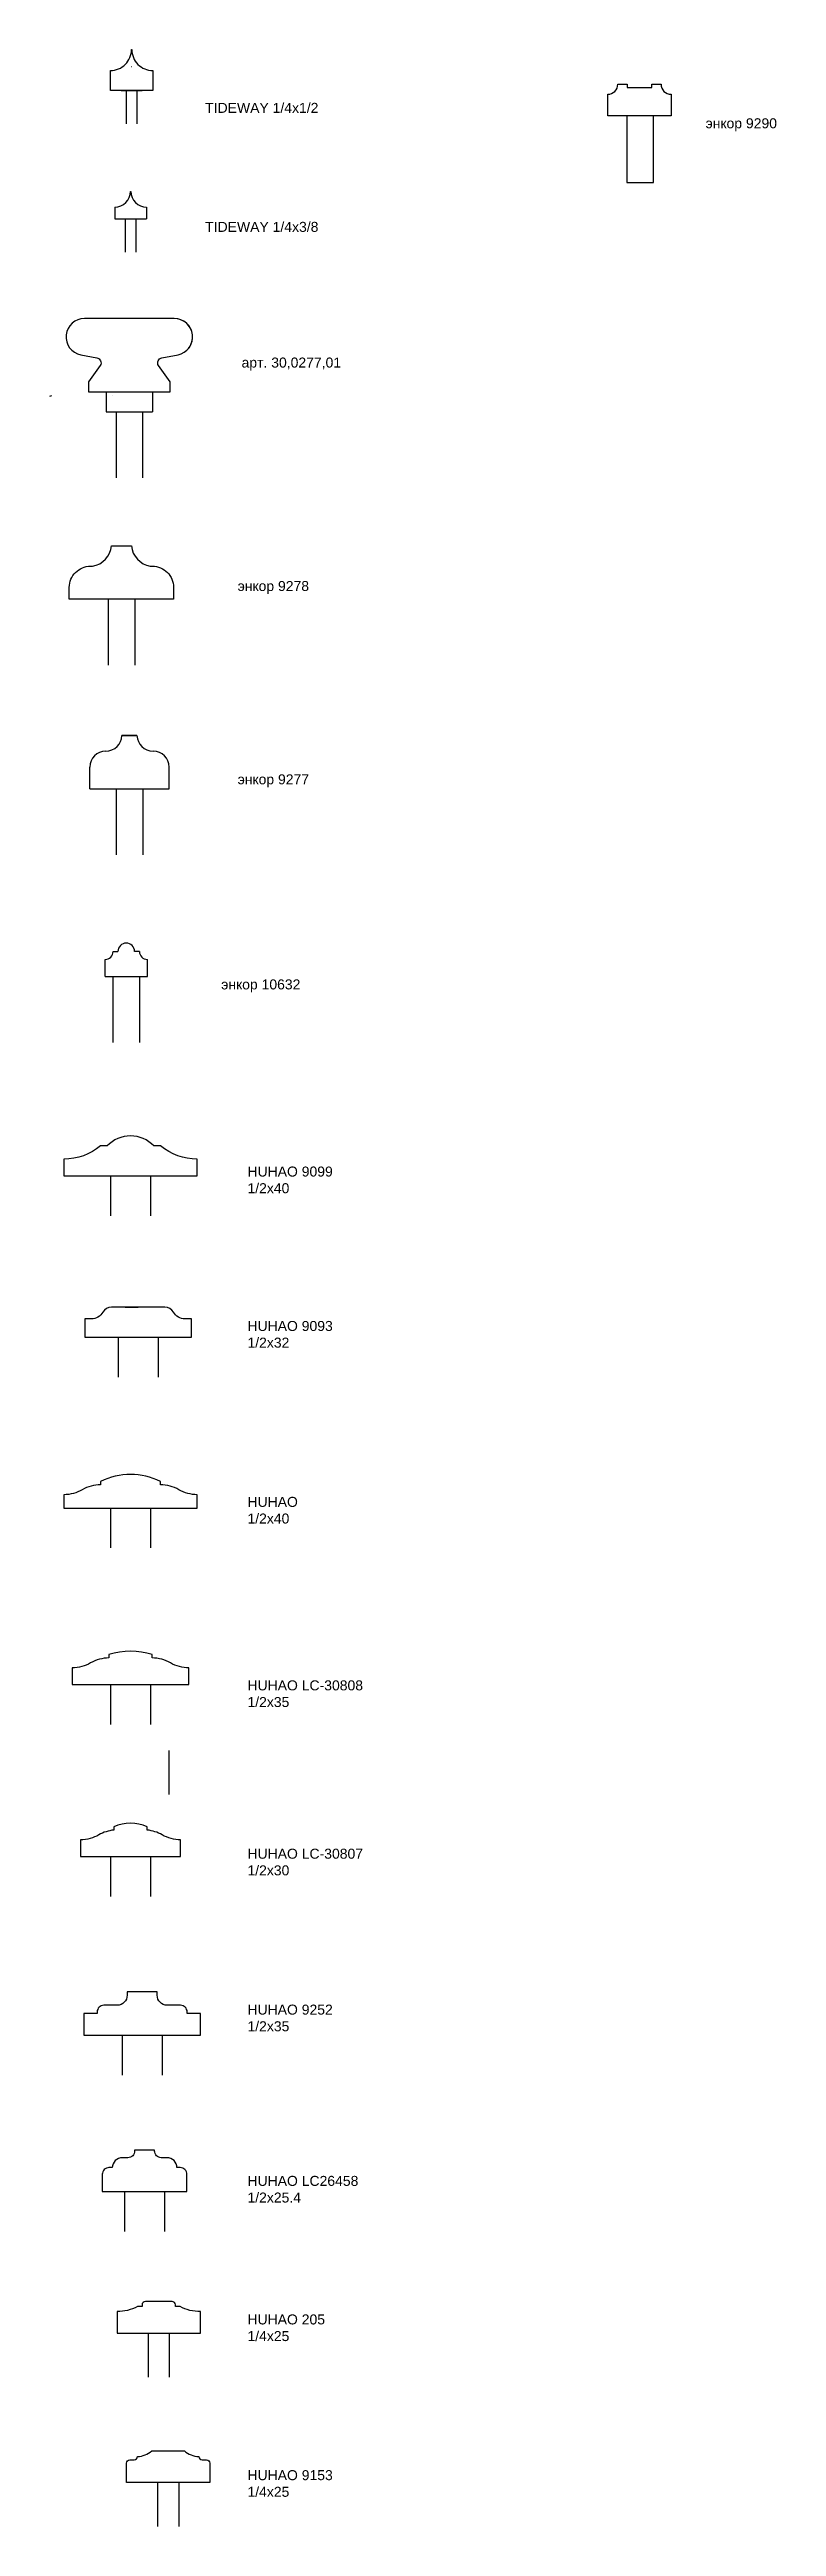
# Model space of a CAD drawing. Header units: millimetres. Extents: x 818 to 1669, y 559 to 2211.
# Drawn here: x 909 to 1127, y 559 to 1303 of the extents above; entities that cross this region are included whole.
import ezdxf

# ---------------------------------------------------------------- set-up
doc = ezdxf.new("R2010")
doc.units = ezdxf.units.MM
doc.styles.get("Standard").update_dxf_attribs({"font": 'arial.ttf'})

msp = doc.modelspace()

# ---------------------------------------------------------------- texts
at = {"char_height": 3, "attachment_point": 1}
for s, insert in [('TIDEWAY 1/4x1/2', (955.37, 1286.62)), ('энкор 9290', (1105.61, 1281.99)), ('TIDEWAY 1/4x3/8', (955.37, 1250.88)), ('арт. 30,0277,01', (966.29, 1210.13)), ('энкор 9278', (965.12, 1143.01)), ('энкор 9277', (965.12, 1084.96)), ('энкор 10632', (960.19, 1023.36)), ('HUHAO 9099\\P1/2x40', (968.06, 967.16)), ('HUHAO 9093\\P1/2x32', (968.06, 920.78)), ('HUHAO \\P1/2x40', (968.06, 867.95)), ('HUHAO LC-30808\\P1/2x35', (968.06, 812.84)), ('HUHAO LC-30807\\P1/2x30', (968.06, 762.28)), ('HUHAO 9252\\P1/2x35', (968.06, 715.46)), ('HUHAO LC26458\\P1/2x25.4', (968.06, 664.02)), ('HUHAO 205\\P1/4x25', (968.06, 622.41)), ('HUHAO 9153\\P1/4x25', (968.06, 575.64))]:
    msp.add_mtext_dynamic_manual_height_columns(s, width=34.6058, gutter_width=12.5, heights=[0], dxfattribs=dict(at, insert=insert))

# ---------------------------------------------------------------- linework, layer by layer
for p, q in [((933.36, 1297.44), (933.21, 1297.44)), ((930.11, 1290.34), (931.61, 1290.34)), ((931.61, 1290.34), (934.96, 1290.34)), ((931.61, 1290.34), (931.61, 1280.34)), ((934.96, 1280.34), (934.96, 1290.34)), ((934.96, 1290.34), (936.46, 1290.34)), ((932.95, 1260.04), (933.05, 1260.04)), ((928.24, 1255.28), (928.24, 1251.78)), ((928.24, 1251.78), (937.76, 1251.78)), ((931.32, 1251.78), (931.32, 1241.78)), ((934.67, 1241.78), (934.67, 1251.78)), ((937.76, 1255.28), (937.76, 1251.78)), ((925.6, 1199.85), (925.6, 1193.85)), ((939.6, 1199.85), (939.6, 1193.85)), ((925.6, 1193.85), (939.6, 1193.85)), ((928.6, 1193.85), (928.6, 1173.99)), ((936.6, 1193.85), (936.6, 1173.99)), ((926.22, 1137.61), (926.22, 1117.76)), ((934.22, 1137.61), (934.22, 1117.76)), ((934.89, 1096.61), (930.39, 1096.61)), ((930.39, 1096.61), (934.89, 1096.61)), ((920.74, 1080.61), (920.74, 1087.11)), ((944.54, 1080.61), (944.54, 1087.11)), ((920.74, 1080.61), (944.54, 1080.61)), ((928.64, 1080.61), (928.64, 1060.75)), ((936.64, 1080.61), (936.64, 1060.75)), ((925.33, 1024.25), (925.33, 1029.35)), ((927.73, 1031.75), (929.18, 1031.75)), ((935.63, 1031.75), (934.18, 1031.75)), ((938.03, 1024.25), (938.03, 1029.35)), ((925.33, 1024.25), (938.03, 1024.25)), ((927.68, 1024.25), (927.68, 1004.4)), ((935.68, 1024.25), (935.68, 1004.4)), ((926.96, 964.35), (926.96, 952.35)), ((938.96, 964.35), (938.96, 952.35)), ((931.33, 924.92), (935.25, 924.92)), ((929.25, 915.92), (929.25, 903.92)), ((941.25, 915.92), (941.25, 903.92)), ((926.96, 864.6), (926.96, 852.6)), ((938.96, 864.6), (938.96, 852.6)), ((926.96, 811.58), (926.96, 799.58)), ((938.96, 811.58), (938.96, 799.58)), ((944.42, 791.8), (944.42, 778.59)), ((926.96, 759.94), (926.96, 747.94)), ((938.96, 759.94), (938.96, 747.94)), ((930.45, 706.27), (930.45, 694.27)), ((942.45, 706.27), (942.45, 694.27)), ((927.49, 666.49), (927.49, 666.49)), ((946.89, 666.49), (946.89, 666.49)), ((931.19, 659.29), (931.19, 647.29)), ((943.19, 659.29), (943.19, 647.29)), ((938.24, 616.8), (938.24, 603.59)), ((944.59, 616.8), (944.59, 603.59)), ((941.07, 571.94), (941.07, 558.73)), ((947.42, 571.94), (947.42, 558.73))]:
    msp.add_line(p, q)
for points in [[(926.93, 1290.34), (926.93, 1296.34, 0.414214), (933.23, 1302.64), (933.33, 1302.64, 0.414214), (939.63, 1296.34), (939.63, 1290.34)], [(1076.24, 1282.7), (1076.24, 1289.2, 0.414214), (1079.24, 1292.2), (1082.04, 1292.2), (1082.04, 1291.2), (1085.99, 1291.2), (1089.44, 1291.2), (1089.44, 1292.2), (1092.24, 1292.2, 0.414214), (1095.24, 1289.2), (1095.24, 1282.7), (1085.99, 1282.7)], [(918, 1210.96), (922.83, 1210.01, -0.540467), (923.87, 1207.73), (920.35, 1202.85), (920.35, 1199.85), (944.85, 1199.85), (944.85, 1202.85), (941.33, 1207.73, -0.540467), (942.38, 1210.01), (947.21, 1210.96, 0.903787), (946.1, 1221.85), (919.1, 1221.85, 0.903787)], [(938.87, 1147.46), (939.52, 1147.46, -0.414214), (945.87, 1141.11), (945.87, 1137.61), (914.57, 1137.61), (914.57, 1141.11, -0.414214), (920.92, 1147.46), (921.57, 1147.46, 0.337444), (927.22, 1153.61), (930.22, 1153.61), (933.22, 1153.61, 0.337444)], [(952.96, 964.35), (952.96, 969.35, -0.170872), (941.96, 973.35), (939.96, 973.35, 0.428571), (925.96, 973.35), (923.96, 973.35, -0.170872), (912.96, 969.35), (912.96, 964.35)], [(919.25, 915.92), (951.25, 915.92), (951.25, 921.42), (949.33, 921.42, -0.265113), (945.84, 923.43, 0.266601), (943.25, 924.92), (935.25, 924.92), (927.25, 924.92, 0.266601), (924.66, 923.43, -0.265113), (921.18, 921.42), (919.25, 921.42)], [(918.46, 870.1, -0.128527), (912.96, 868.6), (912.96, 864.6), (952.96, 864.6), (952.96, 868.6, -0.128527), (947.46, 870.1, 0.128527), (941.96, 871.6), (941.96, 872.6, 0.23202), (923.96, 872.6), (923.96, 871.6, 0.128527)], [(926.46, 820.58), (926.46, 819.58, 0.128527), (920.96, 818.08, -0.128527), (915.46, 816.58), (915.46, 811.58), (950.46, 811.58), (950.46, 816.58, -0.128527), (944.96, 818.08, 0.128527), (939.46, 819.58), (939.46, 820.58, 0.153846)], [(942.46, 766.44, 0.106123), (937.95, 767.88), (937.95, 768.88, 0.21114), (927.97, 768.88), (927.97, 767.88, 0.106123), (923.46, 766.44, -0.128527), (917.96, 764.94), (917.96, 759.94), (947.96, 759.94), (947.96, 764.94, -0.128527)], [(949.95, 713.27, 0.414214), (947.95, 715.27), (943.95, 715.27, -0.414214), (940.95, 718.27), (940.95, 719.27), (931.95, 719.27), (931.95, 718.27, -0.414214), (928.95, 715.27), (924.95, 715.27, 0.414214), (922.95, 713.27), (922.95, 712.77), (918.95, 712.77), (918.95, 706.27), (953.95, 706.27), (953.95, 712.77), (949.95, 712.77)], [(940.19, 671.49), (940.19, 671.79), (934.19, 671.79), (934.19, 671.49, -0.414214), (932.19, 669.49), (930.49, 669.49, 0.414214), (927.49, 666.49), (926.49, 666.49, 0.414214), (924.49, 664.49), (924.49, 659.29), (949.89, 659.29), (949.89, 664.49, 0.414214), (947.89, 666.49), (946.89, 666.49, 0.414214), (943.89, 669.49), (942.19, 669.49, -0.414214)], [(953.92, 616.8), (953.92, 623.3, -0.134546), (947.82, 624.8), (946.42, 624.8), (946.42, 625.3, 0.414214), (945.42, 626.3), (937.42, 626.3, 0.414214), (936.42, 625.3), (936.42, 624.8), (935.02, 624.8, -0.134546), (928.92, 623.3), (928.92, 616.8)], [(932.74, 578.74), (934.04, 578.74, 0.414214), (935.04, 579.74), (935.04, 579.74, 0.184066), (939.34, 581.44), (949.14, 581.44, 0.184066), (953.44, 579.74), (953.44, 579.74, 0.414214), (954.44, 578.74), (955.74, 578.74, -0.414214), (956.74, 577.74), (956.74, 571.94), (931.74, 571.94), (931.74, 577.74, -0.414214)]]:
    msp.add_lwpolyline(points, format="xyb", close=True)
msp.add_lwpolyline([(1081.99, 1262.7), (1089.99, 1262.7), (1089.99, 1282.7), (1081.99, 1282.7)], close=True)
for centre, radius, start, end in [((928.2, 1260.03), 4.75, 270.48187, 0.12265), ((937.8, 1260.03), 4.75, 179.87735, 269.51813), ((946.1, 1216.35), 5.5, 312.24128, 90), ((909.88, 1196.06), 2.65, 105.11384, 117.84302), ((927.6, 1197.35), 1.5, 88.53593, 90), ((925.51, 1096.79), 4.88, 270.29158, 357.9087), ((939.76, 1096.79), 4.88, 182.0913, 269.70842), ((925.54, 1087.11), 4.8, 90, 180), ((939.74, 1087.11), 4.8, 0, 90), ((931.68, 1031.75), 2.5, 90, 180), ((931.68, 1031.75), 2.5, 0, 90), ((925.33, 1031.75), 2.4, 270, 0), ((938.03, 1031.75), 2.4, 180, 270)]:
    msp.add_arc(centre, radius, start, end)

msp.set_redraw_order([(e.dxf.handle, doc.entitydb.next_handle()) for e in msp.query("TEXT MTEXT ATTDEF DIMENSION ARC_DIMENSION")])  # texts and dimensions are drawn at this point

doc.saveas('drawing.dxf')
